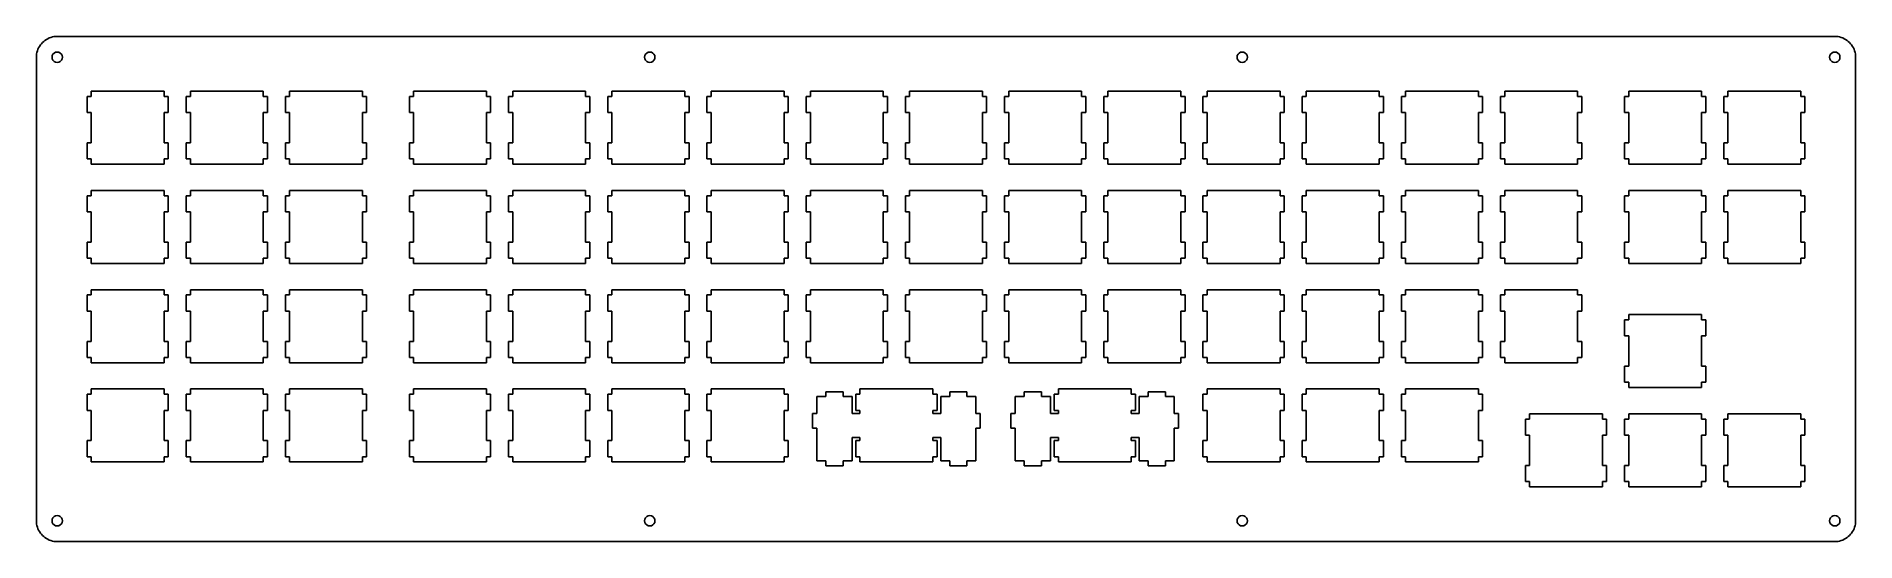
# Model space of a CAD drawing. Extents: x 0 to 349, y 0 to 97.
import ezdxf

# ---------------------------------------------------------------- set-up
doc = ezdxf.new("R2010")
doc.units = 0
doc.layers.get('0').update_dxf_attribs({"linetype": 'CONTINUOUS'})

msp = doc.modelspace()

# ---------------------------------------------------------------- linework, layer by layer
at = {"color": 0}
for p, q in [((0.28939, 94.2979), (0.39825, 94.5928)), ((0.39825, 94.5928), (0.52917, 94.8764)), ((0.52917, 94.8764), (0.68351, 95.1509)), ((0.68351, 95.1509), (0.85714, 95.4126)), ((0.85714, 95.4126), (1.05282, 95.6592)), ((1.05282, 95.6592), (1.26642, 95.8896)), ((1.26642, 95.8896), (1.49655, 96.103)), ((1.49655, 96.103), (1.74322, 96.2988)), ((1.74322, 96.2988), (2.00504, 96.4724)), ((2.00504, 96.4724), (2.27928, 96.6265)), ((2.27928, 96.6265), (2.56315, 96.7574)), ((2.56315, 96.7574), (2.85805, 96.8664)), ((2.85805, 96.8664), (3.16122, 96.9504)), ((3.16122, 96.9504), (3.46852, 97.0125)), ((3.46852, 97.0125), (3.78135, 97.0499)), ((3.78135, 97.0499), (4.09416, 97.0622)), ((4.09416, 97.0622), (345.471, 97.0608)), ((345.471, 97.0608), (345.784, 97.0499)), ((345.784, 97.0499), (346.096, 97.0125)), ((346.096, 97.0125), (346.405, 96.9504)), ((346.405, 96.9504), (346.706, 96.8664)), ((346.706, 96.8664), (347.001, 96.7574)), ((347.001, 96.7574), (347.286, 96.6265)), ((347.286, 96.6265), (347.559, 96.4724)), ((347.559, 96.4724), (347.822, 96.2988)), ((347.822, 96.2988), (348.067, 96.103)), ((348.067, 96.103), (348.299, 95.8896)), ((348.299, 95.8896), (348.511, 95.6592)), ((348.511, 95.6592), (348.707, 95.4126)), ((348.707, 95.4126), (348.881, 95.1509)), ((348.881, 95.1509), (349.035, 94.8764)), ((349.035, 94.8764), (349.166, 94.5928)), ((349.166, 94.5928), (349.275, 94.2979)), ((0.09371, 4.09829), (0.09508, 93.0617)), ((0.09508, 93.0617), (0.10611, 93.3746)), ((0.10611, 93.3746), (0.14332, 93.6872)), ((0.14332, 93.6872), (0.20533, 93.9945)), ((0.20533, 93.9945), (0.28939, 94.2979)), ((3.14331, 93.3718), (3.0937, 93.0617)), ((3.0937, 93.0617), (3.14331, 92.7516)), ((3.28386, 93.6487), (3.14331, 93.3718)), ((3.14331, 92.7516), (3.28386, 92.4747)), ((3.50711, 93.872), (3.28386, 93.6487)), ((3.28386, 92.4747), (3.50711, 92.2514)), ((3.78411, 94.0125), (3.50711, 93.872)), ((3.50711, 92.2514), (3.78411, 92.1096)), ((4.09416, 94.0608), (3.78411, 94.0125)), ((3.78411, 92.1096), (4.09416, 92.0612)), ((4.40422, 94.0125), (4.09416, 94.0608)), ((4.09416, 92.0612), (4.40422, 92.1096)), ((4.68118, 93.872), (4.40422, 94.0125)), ((4.40422, 92.1096), (4.68118, 92.2514)), ((4.90442, 93.6487), (4.68118, 93.872)), ((4.68118, 92.2514), (4.90442, 92.4747)), ((5.04638, 93.3718), (4.90442, 93.6487)), ((4.90442, 92.4747), (5.04638, 92.7516)), ((5.0946, 93.0617), (5.04638, 93.3718)), ((5.04638, 92.7516), (5.0946, 93.0617)), ((116.935, 93.3718), (116.887, 93.0617)), ((116.887, 93.0617), (116.935, 92.7516)), ((117.077, 93.6487), (116.935, 93.3718)), ((116.935, 92.7516), (117.077, 92.4747)), ((117.299, 93.872), (117.077, 93.6487)), ((117.077, 92.4747), (117.299, 92.2514)), ((117.577, 94.0125), (117.299, 93.872)), ((117.299, 92.2514), (117.577, 92.1096)), ((117.887, 94.0608), (117.577, 94.0125)), ((117.577, 92.1096), (117.887, 92.0612)), ((118.196, 94.0125), (117.887, 94.0608)), ((117.887, 92.0612), (118.196, 92.1096)), ((118.474, 93.872), (118.196, 94.0125)), ((118.196, 92.1096), (118.474, 92.2514)), ((118.696, 93.6487), (118.474, 93.872)), ((118.474, 92.2514), (118.696, 92.4747)), ((118.838, 93.3718), (118.696, 93.6487)), ((118.696, 92.4747), (118.838, 92.7516)), ((118.886, 93.0617), (118.838, 93.3718)), ((118.838, 92.7516), (118.886, 93.0617)), ((230.726, 93.3718), (230.678, 93.0617)), ((230.678, 93.0617), (230.726, 92.7516)), ((230.868, 93.6487), (230.726, 93.3718)), ((230.726, 92.7516), (230.868, 92.4747)), ((231.09, 93.872), (230.868, 93.6487)), ((230.868, 92.4747), (231.09, 92.2514)), ((231.369, 94.0125), (231.09, 93.872)), ((231.09, 92.2514), (231.369, 92.1096)), ((231.679, 94.0608), (231.369, 94.0125)), ((231.369, 92.1096), (231.679, 92.0612)), ((231.987, 94.0125), (231.679, 94.0608)), ((231.679, 92.0612), (231.987, 92.1096)), ((232.266, 93.872), (231.987, 94.0125)), ((231.987, 92.1096), (232.266, 92.2514)), ((232.488, 93.6487), (232.266, 93.872)), ((232.266, 92.2514), (232.488, 92.4747)), ((232.629, 93.3718), (232.488, 93.6487)), ((232.488, 92.4747), (232.629, 92.7516)), ((232.679, 93.0617), (232.629, 93.3718)), ((232.629, 92.7516), (232.679, 93.0617)), ((344.519, 93.3718), (344.471, 93.0617)), ((344.471, 93.0617), (344.519, 92.7516)), ((344.661, 93.6487), (344.519, 93.3718)), ((344.519, 92.7516), (344.661, 92.4747)), ((344.883, 93.872), (344.661, 93.6487)), ((344.661, 92.4747), (344.883, 92.2514)), ((345.161, 94.0125), (344.883, 93.872)), ((344.883, 92.2514), (345.161, 92.1096)), ((345.471, 94.0608), (345.161, 94.0125)), ((345.161, 92.1096), (345.471, 92.0612)), ((345.78, 94.0125), (345.471, 94.0608)), ((345.471, 92.0612), (345.78, 92.1096)), ((346.057, 93.872), (345.78, 94.0125)), ((345.78, 92.1096), (346.057, 92.2514)), ((346.28, 93.6487), (346.057, 93.872)), ((346.057, 92.2514), (346.28, 92.4747)), ((346.422, 93.3718), (346.28, 93.6487)), ((346.28, 92.4747), (346.422, 92.7516)), ((346.47, 93.0617), (346.422, 93.3718)), ((346.422, 92.7516), (346.47, 93.0617)), ((349.275, 94.2979), (349.36, 93.9945)), ((349.36, 93.9945), (349.421, 93.6872)), ((349.421, 93.6872), (349.458, 93.3746)), ((349.458, 93.3746), (349.47, 93.0617)), ((349.47, 93.0617), (349.47, 4.09829)), ((10.6192, 85.5363), (9.81851, 85.5363)), ((9.81851, 85.5363), (9.81851, 82.4357)), ((10.6192, 86.5367), (10.6192, 85.5363)), ((24.62, 86.5367), (10.6192, 86.5367)), ((24.62, 85.5363), (24.62, 86.5367)), ((25.4193, 85.5363), (24.62, 85.5363)), ((25.4193, 82.4357), (25.4193, 85.5363)), ((29.6692, 85.5363), (28.8699, 85.5363)), ((28.8699, 85.5363), (28.8699, 82.4357)), ((29.6692, 86.5367), (29.6692, 85.5363)), ((43.67, 86.5367), (29.6692, 86.5367)), ((43.67, 85.5363), (43.67, 86.5367)), ((44.4694, 85.5363), (43.67, 85.5363)), ((44.4694, 82.4357), (44.4694, 85.5363)), ((48.7193, 85.5363), (47.9199, 85.5363)), ((47.9199, 85.5363), (47.9199, 82.4357)), ((48.7193, 86.5367), (48.7193, 85.5363)), ((62.72, 86.5367), (48.7193, 86.5367)), ((62.72, 85.5363), (62.72, 86.5367)), ((63.5194, 85.5363), (62.72, 85.5363)), ((63.5194, 82.4357), (63.5194, 85.5363)), ((72.5318, 85.5363), (71.7324, 85.5363)), ((71.7324, 85.5363), (71.7324, 82.4357)), ((72.5318, 86.5367), (72.5318, 85.5363)), ((86.5311, 86.5367), (72.5318, 86.5367)), ((86.5311, 85.5363), (86.5311, 86.5367)), ((87.3319, 85.5363), (86.5311, 85.5363)), ((87.3319, 82.4357), (87.3319, 85.5363)), ((91.5818, 85.5363), (90.7824, 85.5363)), ((90.7824, 85.5363), (90.7824, 82.4357)), ((91.5818, 86.5367), (91.5818, 85.5363)), ((105.581, 86.5367), (91.5818, 86.5367)), ((105.581, 85.5363), (105.581, 86.5367)), ((106.382, 85.5363), (105.581, 85.5363)), ((106.382, 82.4357), (106.382, 85.5363)), ((110.632, 85.5363), (109.832, 85.5363)), ((109.832, 85.5363), (109.832, 82.4357)), ((110.632, 86.5367), (110.632, 85.5363)), ((124.631, 86.5367), (110.632, 86.5367)), ((124.631, 85.5363), (124.631, 86.5367)), ((125.43, 85.5363), (124.631, 85.5363)), ((125.43, 82.4357), (125.43, 85.5363)), ((129.682, 85.5363), (128.882, 85.5363)), ((128.882, 85.5363), (128.882, 82.4357)), ((129.682, 86.5367), (129.682, 85.5363)), ((143.681, 86.5367), (129.682, 86.5367)), ((143.681, 85.5363), (143.681, 86.5367)), ((144.482, 85.5363), (143.681, 85.5363)), ((144.482, 82.4357), (144.482, 85.5363)), ((148.732, 85.5363), (147.932, 85.5363)), ((147.932, 85.5363), (147.932, 82.4357)), ((148.732, 86.5367), (148.732, 85.5363)), ((162.731, 86.5367), (148.732, 86.5367)), ((162.731, 85.5363), (162.731, 86.5367)), ((163.532, 85.5363), (162.731, 85.5363)), ((163.532, 82.4357), (163.532, 85.5363)), ((167.782, 85.5363), (166.982, 85.5363)), ((166.982, 85.5363), (166.982, 82.4357)), ((167.782, 86.5367), (167.782, 85.5363)), ((181.781, 86.5367), (167.782, 86.5367)), ((181.781, 85.5363), (181.781, 86.5367)), ((182.582, 85.5363), (181.781, 85.5363)), ((182.582, 82.4357), (182.582, 85.5363)), ((186.832, 85.5363), (186.032, 85.5363)), ((186.032, 85.5363), (186.032, 82.4357)), ((186.832, 86.5367), (186.832, 85.5363)), ((200.831, 86.5367), (186.832, 86.5367)), ((200.831, 85.5363), (200.831, 86.5367)), ((201.632, 85.5363), (200.831, 85.5363)), ((201.632, 82.4357), (201.632, 85.5363)), ((205.882, 85.5363), (205.082, 85.5363)), ((205.082, 85.5363), (205.082, 82.4357)), ((205.882, 86.5367), (205.882, 85.5363)), ((219.881, 86.5367), (205.882, 86.5367)), ((219.881, 85.5363), (219.881, 86.5367)), ((220.682, 85.5363), (219.881, 85.5363)), ((220.682, 82.4357), (220.682, 85.5363)), ((224.932, 85.5363), (224.132, 85.5363)), ((224.132, 85.5363), (224.132, 82.4357)), ((224.932, 86.5367), (224.932, 85.5363)), ((238.931, 86.5367), (224.932, 86.5367)), ((238.931, 85.5363), (238.931, 86.5367)), ((239.732, 85.5363), (238.931, 85.5363)), ((239.732, 82.4357), (239.732, 85.5363)), ((243.982, 85.5363), (243.182, 85.5363)), ((243.182, 85.5363), (243.182, 82.4357)), ((243.982, 86.5367), (243.982, 85.5363)), ((257.981, 86.5367), (243.982, 86.5367)), ((257.981, 85.5363), (257.981, 86.5367)), ((258.782, 85.5363), (257.981, 85.5363)), ((258.782, 82.4357), (258.782, 85.5363)), ((263.032, 85.5363), (262.232, 85.5363)), ((262.232, 85.5363), (262.232, 82.4357)), ((263.032, 86.5367), (263.032, 85.5363)), ((277.031, 86.5367), (263.032, 86.5367)), ((277.031, 85.5363), (277.031, 86.5367)), ((277.832, 85.5363), (277.031, 85.5363)), ((277.832, 82.4357), (277.832, 85.5363)), ((282.082, 85.5363), (281.282, 85.5363)), ((281.282, 85.5363), (281.282, 82.4357)), ((282.082, 86.5367), (282.082, 85.5363)), ((296.081, 86.5367), (282.082, 86.5367)), ((296.081, 85.5363), (296.081, 86.5367)), ((296.882, 85.5363), (296.081, 85.5363)), ((296.882, 82.4357), (296.882, 85.5363)), ((305.894, 85.5363), (305.095, 85.5363)), ((305.095, 85.5363), (305.095, 82.4357)), ((305.894, 86.5367), (305.894, 85.5363)), ((319.895, 86.5367), (305.894, 86.5367)), ((319.895, 85.5363), (319.895, 86.5367)), ((320.694, 85.5363), (319.895, 85.5363)), ((320.694, 82.4357), (320.694, 85.5363)), ((324.944, 85.5363), (324.145, 85.5363)), ((324.145, 85.5363), (324.145, 82.4357)), ((324.944, 86.5367), (324.944, 85.5363)), ((338.945, 86.5367), (324.944, 86.5367)), ((338.945, 85.5363), (338.945, 86.5367)), ((339.744, 85.5363), (338.945, 85.5363)), ((339.744, 82.4357), (339.744, 85.5363)), ((9.81851, 82.4357), (10.6192, 82.4357)), ((10.6192, 82.4357), (10.6192, 76.6367)), ((24.62, 76.6367), (24.62, 82.4357)), ((24.62, 82.4357), (25.4193, 82.4357)), ((28.8699, 82.4357), (29.6692, 82.4357)), ((29.6692, 82.4357), (29.6692, 76.6367)), ((43.67, 76.6367), (43.67, 82.4357)), ((43.67, 82.4357), (44.4694, 82.4357)), ((47.9199, 82.4357), (48.7193, 82.4357)), ((48.7193, 82.4357), (48.7193, 76.6367)), ((62.72, 76.6367), (62.72, 82.4357)), ((62.72, 82.4357), (63.5194, 82.4357)), ((71.7324, 82.4357), (72.5318, 82.4357)), ((72.5318, 82.4357), (72.5318, 76.6367)), ((86.5311, 76.6367), (86.5311, 82.4357)), ((86.5311, 82.4357), (87.3319, 82.4357)), ((90.7824, 82.4357), (91.5818, 82.4357)), ((91.5818, 82.4357), (91.5818, 76.6367)), ((105.581, 76.6367), (105.581, 82.4357)), ((105.581, 82.4357), (106.382, 82.4357)), ((109.832, 82.4357), (110.632, 82.4357)), ((110.632, 82.4357), (110.632, 76.6367)), ((124.631, 76.6367), (124.631, 82.4357)), ((124.631, 82.4357), (125.43, 82.4357)), ((128.882, 82.4357), (129.682, 82.4357)), ((129.682, 82.4357), (129.682, 76.6367)), ((143.681, 76.6367), (143.681, 82.4357)), ((143.681, 82.4357), (144.482, 82.4357)), ((147.932, 82.4357), (148.732, 82.4357)), ((148.732, 82.4357), (148.732, 76.6367)), ((162.731, 76.6367), (162.731, 82.4357)), ((162.731, 82.4357), (163.532, 82.4357)), ((166.982, 82.4357), (167.782, 82.4357)), ((167.782, 82.4357), (167.782, 76.6367)), ((181.781, 76.6367), (181.781, 82.4357)), ((181.781, 82.4357), (182.582, 82.4357)), ((186.032, 82.4357), (186.832, 82.4357)), ((186.832, 82.4357), (186.832, 76.6367)), ((200.831, 76.6367), (200.831, 82.4357)), ((200.831, 82.4357), (201.632, 82.4357)), ((205.082, 82.4357), (205.882, 82.4357)), ((205.882, 82.4357), (205.882, 76.6367)), ((219.881, 76.6367), (219.881, 82.4357)), ((219.881, 82.4357), (220.682, 82.4357)), ((224.132, 82.4357), (224.932, 82.4357)), ((224.932, 82.4357), (224.932, 76.6367)), ((238.931, 76.6367), (238.931, 82.4357)), ((238.931, 82.4357), (239.732, 82.4357)), ((243.182, 82.4357), (243.982, 82.4357)), ((243.982, 82.4357), (243.982, 76.6367)), ((257.981, 76.6367), (257.981, 82.4357)), ((257.981, 82.4357), (258.782, 82.4357)), ((262.232, 82.4357), (263.032, 82.4357)), ((263.032, 82.4357), (263.032, 76.6367)), ((277.031, 76.6367), (277.031, 82.4357)), ((277.031, 82.4357), (277.832, 82.4357)), ((281.282, 82.4357), (282.082, 82.4357)), ((282.082, 82.4357), (282.082, 76.6367)), ((296.081, 76.6367), (296.081, 82.4357)), ((296.081, 82.4357), (296.882, 82.4357)), ((305.095, 82.4357), (305.894, 82.4357)), ((305.894, 82.4357), (305.894, 76.6367)), ((319.895, 76.6367), (319.895, 82.4357)), ((319.895, 82.4357), (320.694, 82.4357)), ((324.145, 82.4357), (324.944, 82.4357)), ((324.944, 82.4357), (324.944, 76.6367)), ((338.945, 76.6367), (338.945, 82.4357)), ((338.945, 82.4357), (339.744, 82.4357)), ((10.6192, 76.6367), (9.81851, 76.6367)), ((9.81851, 76.6367), (9.81851, 73.5362)), ((9.81851, 73.5362), (10.6192, 73.5362)), ((10.6192, 73.5362), (10.6192, 72.5357)), ((25.4193, 76.6367), (24.62, 76.6367)), ((24.62, 72.5357), (24.62, 73.5362)), ((24.62, 73.5362), (25.4193, 73.5362)), ((25.4193, 73.5362), (25.4193, 76.6367)), ((29.6692, 76.6367), (28.8699, 76.6367)), ((28.8699, 76.6367), (28.8699, 73.5362)), ((28.8699, 73.5362), (29.6692, 73.5362)), ((29.6692, 73.5362), (29.6692, 72.5357)), ((44.4694, 76.6367), (43.67, 76.6367)), ((43.67, 72.5357), (43.67, 73.5362)), ((43.67, 73.5362), (44.4694, 73.5362)), ((44.4694, 73.5362), (44.4694, 76.6367)), ((48.7193, 76.6367), (47.9199, 76.6367)), ((47.9199, 76.6367), (47.9199, 73.5362)), ((47.9199, 73.5362), (48.7193, 73.5362)), ((48.7193, 73.5362), (48.7193, 72.5357)), ((63.5194, 76.6367), (62.72, 76.6367)), ((62.72, 72.5357), (62.72, 73.5362)), ((62.72, 73.5362), (63.5194, 73.5362)), ((63.5194, 73.5362), (63.5194, 76.6367)), ((72.5318, 76.6367), (71.7324, 76.6367)), ((71.7324, 76.6367), (71.7324, 73.5362)), ((71.7324, 73.5362), (72.5318, 73.5362)), ((72.5318, 73.5362), (72.5318, 72.5357)), ((87.3319, 76.6367), (86.5311, 76.6367)), ((86.5311, 72.5357), (86.5311, 73.5362)), ((86.5311, 73.5362), (87.3319, 73.5362)), ((87.3319, 73.5362), (87.3319, 76.6367)), ((91.5818, 76.6367), (90.7824, 76.6367)), ((90.7824, 76.6367), (90.7824, 73.5362)), ((90.7824, 73.5362), (91.5818, 73.5362)), ((91.5818, 73.5362), (91.5818, 72.5357)), ((106.382, 76.6367), (105.581, 76.6367)), ((105.581, 72.5357), (105.581, 73.5362)), ((105.581, 73.5362), (106.382, 73.5362)), ((106.382, 73.5362), (106.382, 76.6367)), ((110.632, 76.6367), (109.832, 76.6367)), ((109.832, 76.6367), (109.832, 73.5362)), ((109.832, 73.5362), (110.632, 73.5362)), ((110.632, 73.5362), (110.632, 72.5357)), ((125.43, 76.6367), (124.631, 76.6367)), ((124.631, 72.5357), (124.631, 73.5362)), ((124.631, 73.5362), (125.43, 73.5362)), ((125.43, 73.5362), (125.43, 76.6367)), ((129.682, 76.6367), (128.882, 76.6367)), ((128.882, 76.6367), (128.882, 73.5362)), ((128.882, 73.5362), (129.682, 73.5362)), ((129.682, 73.5362), (129.682, 72.5357)), ((144.482, 76.6367), (143.681, 76.6367)), ((143.681, 72.5357), (143.681, 73.5362)), ((143.681, 73.5362), (144.482, 73.5362)), ((144.482, 73.5362), (144.482, 76.6367)), ((148.732, 76.6367), (147.932, 76.6367)), ((147.932, 76.6367), (147.932, 73.5362)), ((147.932, 73.5362), (148.732, 73.5362)), ((148.732, 73.5362), (148.732, 72.5357)), ((163.532, 76.6367), (162.731, 76.6367)), ((162.731, 72.5357), (162.731, 73.5362)), ((162.731, 73.5362), (163.532, 73.5362)), ((163.532, 73.5362), (163.532, 76.6367)), ((167.782, 76.6367), (166.982, 76.6367)), ((166.982, 76.6367), (166.982, 73.5362)), ((166.982, 73.5362), (167.782, 73.5362)), ((167.782, 73.5362), (167.782, 72.5357)), ((182.582, 76.6367), (181.781, 76.6367)), ((181.781, 72.5357), (181.781, 73.5362)), ((181.781, 73.5362), (182.582, 73.5362)), ((182.582, 73.5362), (182.582, 76.6367)), ((186.832, 76.6367), (186.032, 76.6367)), ((186.032, 76.6367), (186.032, 73.5362)), ((186.032, 73.5362), (186.832, 73.5362)), ((186.832, 73.5362), (186.832, 72.5357)), ((201.632, 76.6367), (200.831, 76.6367)), ((200.831, 72.5357), (200.831, 73.5362)), ((200.831, 73.5362), (201.632, 73.5362)), ((201.632, 73.5362), (201.632, 76.6367)), ((205.882, 76.6367), (205.082, 76.6367)), ((205.082, 76.6367), (205.082, 73.5362)), ((205.082, 73.5362), (205.882, 73.5362)), ((205.882, 73.5362), (205.882, 72.5357)), ((220.682, 76.6367), (219.881, 76.6367)), ((219.881, 72.5357), (219.881, 73.5362)), ((219.881, 73.5362), (220.682, 73.5362)), ((220.682, 73.5362), (220.682, 76.6367)), ((224.932, 76.6367), (224.132, 76.6367)), ((224.132, 76.6367), (224.132, 73.5362)), ((224.132, 73.5362), (224.932, 73.5362)), ((224.932, 73.5362), (224.932, 72.5357)), ((239.732, 76.6367), (238.931, 76.6367)), ((238.931, 72.5357), (238.931, 73.5362)), ((238.931, 73.5362), (239.732, 73.5362)), ((239.732, 73.5362), (239.732, 76.6367)), ((243.982, 76.6367), (243.182, 76.6367)), ((243.182, 76.6367), (243.182, 73.5362)), ((243.182, 73.5362), (243.982, 73.5362)), ((243.982, 73.5362), (243.982, 72.5357)), ((258.782, 76.6367), (257.981, 76.6367)), ((257.981, 72.5357), (257.981, 73.5362)), ((257.981, 73.5362), (258.782, 73.5362)), ((258.782, 73.5362), (258.782, 76.6367)), ((263.032, 76.6367), (262.232, 76.6367)), ((262.232, 76.6367), (262.232, 73.5362)), ((262.232, 73.5362), (263.032, 73.5362)), ((263.032, 73.5362), (263.032, 72.5357)), ((277.832, 76.6367), (277.031, 76.6367)), ((277.031, 72.5357), (277.031, 73.5362)), ((277.031, 73.5362), (277.832, 73.5362)), ((277.832, 73.5362), (277.832, 76.6367)), ((282.082, 76.6367), (281.282, 76.6367)), ((281.282, 76.6367), (281.282, 73.5362)), ((281.282, 73.5362), (282.082, 73.5362)), ((282.082, 73.5362), (282.082, 72.5357)), ((296.882, 76.6367), (296.081, 76.6367)), ((296.081, 72.5357), (296.081, 73.5362)), ((296.081, 73.5362), (296.882, 73.5362)), ((296.882, 73.5362), (296.882, 76.6367)), ((305.894, 76.6367), (305.095, 76.6367)), ((305.095, 76.6367), (305.095, 73.5362)), ((305.095, 73.5362), (305.894, 73.5362)), ((305.894, 73.5362), (305.894, 72.5357)), ((320.694, 76.6367), (319.895, 76.6367)), ((319.895, 72.5357), (319.895, 73.5362)), ((319.895, 73.5362), (320.694, 73.5362)), ((320.694, 73.5362), (320.694, 76.6367)), ((324.944, 76.6367), (324.145, 76.6367)), ((324.145, 76.6367), (324.145, 73.5362)), ((324.145, 73.5362), (324.944, 73.5362)), ((324.944, 73.5362), (324.944, 72.5357)), ((339.744, 76.6367), (338.945, 76.6367)), ((338.945, 72.5357), (338.945, 73.5362)), ((338.945, 73.5362), (339.744, 73.5362)), ((339.744, 73.5362), (339.744, 76.6367)), ((10.6192, 72.5357), (24.62, 72.5357)), ((29.6692, 72.5357), (43.67, 72.5357)), ((48.7193, 72.5357), (62.72, 72.5357)), ((72.5318, 72.5357), (86.5311, 72.5357)), ((91.5818, 72.5357), (105.581, 72.5357)), ((110.632, 72.5357), (124.631, 72.5357)), ((129.682, 72.5357), (143.681, 72.5357)), ((148.732, 72.5357), (162.731, 72.5357)), ((167.782, 72.5357), (181.781, 72.5357)), ((186.832, 72.5357), (200.831, 72.5357)), ((205.882, 72.5357), (219.881, 72.5357)), ((224.932, 72.5357), (238.931, 72.5357)), ((243.982, 72.5357), (257.981, 72.5357)), ((263.032, 72.5357), (277.031, 72.5357)), ((282.082, 72.5357), (296.081, 72.5357)), ((305.894, 72.5357), (319.895, 72.5357)), ((324.944, 72.5357), (338.945, 72.5357)), ((10.6192, 66.4863), (9.81851, 66.4863)), ((9.81851, 66.4863), (9.81851, 63.3857)), ((10.6192, 67.4867), (10.6192, 66.4863)), ((24.62, 67.4867), (10.6192, 67.4867)), ((24.62, 66.4863), (24.62, 67.4867)), ((25.4193, 66.4863), (24.62, 66.4863)), ((25.4193, 63.3857), (25.4193, 66.4863)), ((29.6692, 66.4863), (28.8699, 66.4863)), ((28.8699, 66.4863), (28.8699, 63.3857)), ((29.6692, 67.4867), (29.6692, 66.4863)), ((43.67, 67.4867), (29.6692, 67.4867)), ((43.67, 66.4863), (43.67, 67.4867)), ((44.4694, 66.4863), (43.67, 66.4863)), ((44.4694, 63.3857), (44.4694, 66.4863)), ((48.7193, 66.4863), (47.9199, 66.4863)), ((47.9199, 66.4863), (47.9199, 63.3857)), ((48.7193, 67.4867), (48.7193, 66.4863)), ((62.72, 67.4867), (48.7193, 67.4867)), ((62.72, 66.4863), (62.72, 67.4867)), ((63.5194, 66.4863), (62.72, 66.4863)), ((63.5194, 63.3857), (63.5194, 66.4863)), ((72.5318, 66.4863), (71.7324, 66.4863)), ((71.7324, 66.4863), (71.7324, 63.3857)), ((72.5318, 67.4867), (72.5318, 66.4863)), ((86.5311, 67.4867), (72.5318, 67.4867)), ((86.5311, 66.4863), (86.5311, 67.4867)), ((87.3319, 66.4863), (86.5311, 66.4863)), ((87.3319, 63.3857), (87.3319, 66.4863)), ((91.5818, 66.4863), (90.7824, 66.4863)), ((90.7824, 66.4863), (90.7824, 63.3857)), ((91.5818, 67.4867), (91.5818, 66.4863)), ((105.581, 67.4867), (91.5818, 67.4867)), ((105.581, 66.4863), (105.581, 67.4867)), ((106.382, 66.4863), (105.581, 66.4863)), ((106.382, 63.3857), (106.382, 66.4863)), ((110.632, 66.4863), (109.832, 66.4863)), ((109.832, 66.4863), (109.832, 63.3857)), ((110.632, 67.4867), (110.632, 66.4863)), ((124.631, 67.4867), (110.632, 67.4867)), ((124.631, 66.4863), (124.631, 67.4867)), ((125.43, 66.4863), (124.631, 66.4863)), ((125.43, 63.3857), (125.43, 66.4863)), ((129.682, 66.4863), (128.882, 66.4863)), ((128.882, 66.4863), (128.882, 63.3857)), ((129.682, 67.4867), (129.682, 66.4863)), ((143.681, 67.4867), (129.682, 67.4867)), ((143.681, 66.4863), (143.681, 67.4867)), ((144.482, 66.4863), (143.681, 66.4863)), ((144.482, 63.3857), (144.482, 66.4863)), ((148.732, 66.4863), (147.932, 66.4863)), ((147.932, 66.4863), (147.932, 63.3857)), ((148.732, 67.4867), (148.732, 66.4863)), ((162.731, 67.4867), (148.732, 67.4867)), ((162.731, 66.4863), (162.731, 67.4867)), ((163.532, 66.4863), (162.731, 66.4863)), ((163.532, 63.3857), (163.532, 66.4863)), ((167.782, 66.4863), (166.982, 66.4863)), ((166.982, 66.4863), (166.982, 63.3857)), ((167.782, 67.4867), (167.782, 66.4863)), ((181.781, 67.4867), (167.782, 67.4867)), ((181.781, 66.4863), (181.781, 67.4867)), ((182.582, 66.4863), (181.781, 66.4863)), ((182.582, 63.3857), (182.582, 66.4863)), ((186.832, 66.4863), (186.032, 66.4863)), ((186.032, 66.4863), (186.032, 63.3857)), ((186.832, 67.4867), (186.832, 66.4863)), ((200.831, 67.4867), (186.832, 67.4867)), ((200.831, 66.4863), (200.831, 67.4867)), ((201.632, 66.4863), (200.831, 66.4863)), ((201.632, 63.3857), (201.632, 66.4863)), ((205.882, 66.4863), (205.082, 66.4863)), ((205.082, 66.4863), (205.082, 63.3857)), ((205.882, 67.4867), (205.882, 66.4863)), ((219.881, 67.4867), (205.882, 67.4867)), ((219.881, 66.4863), (219.881, 67.4867)), ((220.682, 66.4863), (219.881, 66.4863)), ((220.682, 63.3857), (220.682, 66.4863)), ((224.932, 66.4863), (224.132, 66.4863)), ((224.132, 66.4863), (224.132, 63.3857)), ((224.932, 67.4867), (224.932, 66.4863)), ((238.931, 67.4867), (224.932, 67.4867)), ((238.931, 66.4863), (238.931, 67.4867)), ((239.732, 66.4863), (238.931, 66.4863)), ((239.732, 63.3857), (239.732, 66.4863)), ((243.982, 66.4863), (243.182, 66.4863)), ((243.182, 66.4863), (243.182, 63.3857)), ((243.982, 67.4867), (243.982, 66.4863)), ((257.981, 67.4867), (243.982, 67.4867)), ((257.981, 66.4863), (257.981, 67.4867)), ((258.782, 66.4863), (257.981, 66.4863)), ((258.782, 63.3857), (258.782, 66.4863)), ((263.032, 66.4863), (262.232, 66.4863)), ((262.232, 66.4863), (262.232, 63.3857)), ((263.032, 67.4867), (263.032, 66.4863)), ((277.031, 67.4867), (263.032, 67.4867)), ((277.031, 66.4863), (277.031, 67.4867)), ((277.832, 66.4863), (277.031, 66.4863)), ((277.832, 63.3857), (277.832, 66.4863)), ((282.082, 66.4863), (281.282, 66.4863)), ((281.282, 66.4863), (281.282, 63.3857)), ((282.082, 67.4867), (282.082, 66.4863)), ((296.081, 67.4867), (282.082, 67.4867)), ((296.081, 66.4863), (296.081, 67.4867)), ((296.882, 66.4863), (296.081, 66.4863)), ((296.882, 63.3857), (296.882, 66.4863)), ((305.894, 66.4863), (305.095, 66.4863)), ((305.095, 66.4863), (305.095, 63.3857)), ((305.894, 67.4867), (305.894, 66.4863)), ((319.895, 67.4867), (305.894, 67.4867)), ((319.895, 66.4863), (319.895, 67.4867)), ((320.694, 66.4863), (319.895, 66.4863)), ((320.694, 63.3857), (320.694, 66.4863)), ((324.944, 66.4863), (324.145, 66.4863)), ((324.145, 66.4863), (324.145, 63.3857)), ((324.944, 67.4867), (324.944, 66.4863)), ((338.945, 67.4867), (324.944, 67.4867)), ((338.945, 66.4863), (338.945, 67.4867)), ((339.744, 66.4863), (338.945, 66.4863)), ((339.744, 63.3857), (339.744, 66.4863)), ((9.81851, 63.3857), (10.6192, 63.3857)), ((10.6192, 63.3857), (10.6192, 57.5853)), ((24.62, 57.5853), (24.62, 63.3857)), ((24.62, 63.3857), (25.4193, 63.3857)), ((28.8699, 63.3857), (29.6692, 63.3857)), ((29.6692, 63.3857), (29.6692, 57.5853)), ((43.67, 57.5853), (43.67, 63.3857)), ((43.67, 63.3857), (44.4694, 63.3857)), ((47.9199, 63.3857), (48.7193, 63.3857)), ((48.7193, 63.3857), (48.7193, 57.5853)), ((62.72, 57.5853), (62.72, 63.3857)), ((62.72, 63.3857), (63.5194, 63.3857)), ((71.7324, 63.3857), (72.5318, 63.3857)), ((72.5318, 63.3857), (72.5318, 57.5853)), ((86.5311, 57.5853), (86.5311, 63.3857)), ((86.5311, 63.3857), (87.3319, 63.3857)), ((90.7824, 63.3857), (91.5818, 63.3857)), ((91.5818, 63.3857), (91.5818, 57.5853)), ((105.581, 57.5853), (105.581, 63.3857)), ((105.581, 63.3857), (106.382, 63.3857)), ((109.832, 63.3857), (110.632, 63.3857)), ((110.632, 63.3857), (110.632, 57.5853)), ((124.631, 57.5853), (124.631, 63.3857)), ((124.631, 63.3857), (125.43, 63.3857)), ((128.882, 63.3857), (129.682, 63.3857)), ((129.682, 63.3857), (129.682, 57.5853)), ((143.681, 57.5853), (143.681, 63.3857)), ((143.681, 63.3857), (144.482, 63.3857)), ((147.932, 63.3857), (148.732, 63.3857)), ((148.732, 63.3857), (148.732, 57.5853)), ((162.731, 57.5853), (162.731, 63.3857)), ((162.731, 63.3857), (163.532, 63.3857)), ((166.982, 63.3857), (167.782, 63.3857)), ((167.782, 63.3857), (167.782, 57.5853)), ((181.781, 57.5853), (181.781, 63.3857)), ((181.781, 63.3857), (182.582, 63.3857)), ((186.032, 63.3857), (186.832, 63.3857)), ((186.832, 63.3857), (186.832, 57.5853)), ((200.831, 57.5853), (200.831, 63.3857)), ((200.831, 63.3857), (201.632, 63.3857)), ((205.082, 63.3857), (205.882, 63.3857)), ((205.882, 63.3857), (205.882, 57.5853)), ((219.881, 57.5853), (219.881, 63.3857)), ((219.881, 63.3857), (220.682, 63.3857)), ((224.132, 63.3857), (224.932, 63.3857)), ((224.932, 63.3857), (224.932, 57.5853)), ((238.931, 57.5853), (238.931, 63.3857)), ((238.931, 63.3857), (239.732, 63.3857)), ((243.182, 63.3857), (243.982, 63.3857)), ((243.982, 63.3857), (243.982, 57.5853)), ((257.981, 57.5853), (257.981, 63.3857)), ((257.981, 63.3857), (258.782, 63.3857)), ((262.232, 63.3857), (263.032, 63.3857)), ((263.032, 63.3857), (263.032, 57.5853)), ((277.031, 57.5853), (277.031, 63.3857)), ((277.031, 63.3857), (277.832, 63.3857)), ((281.282, 63.3857), (282.082, 63.3857)), ((282.082, 63.3857), (282.082, 57.5853)), ((296.081, 57.5853), (296.081, 63.3857)), ((296.081, 63.3857), (296.882, 63.3857)), ((305.095, 63.3857), (305.894, 63.3857)), ((305.894, 63.3857), (305.894, 57.5853)), ((319.895, 57.5853), (319.895, 63.3857)), ((319.895, 63.3857), (320.694, 63.3857)), ((324.145, 63.3857), (324.944, 63.3857)), ((324.944, 63.3857), (324.944, 57.5853)), ((338.945, 57.5853), (338.945, 63.3857)), ((338.945, 63.3857), (339.744, 63.3857)), ((10.6192, 57.5853), (9.81851, 57.5853)), ((9.81851, 57.5853), (9.81851, 54.4862)), ((25.4193, 57.5853), (24.62, 57.5853)), ((25.4193, 54.4862), (25.4193, 57.5853)), ((29.6692, 57.5853), (28.8699, 57.5853)), ((28.8699, 57.5853), (28.8699, 54.4862)), ((44.4694, 57.5853), (43.67, 57.5853)), ((44.4694, 54.4862), (44.4694, 57.5853)), ((48.7193, 57.5853), (47.9199, 57.5853)), ((47.9199, 57.5853), (47.9199, 54.4862)), ((63.5194, 57.5853), (62.72, 57.5853)), ((63.5194, 54.4862), (63.5194, 57.5853)), ((72.5318, 57.5853), (71.7324, 57.5853)), ((71.7324, 57.5853), (71.7324, 54.4862)), ((87.3319, 57.5853), (86.5311, 57.5853)), ((87.3319, 54.4862), (87.3319, 57.5853)), ((91.5818, 57.5853), (90.7824, 57.5853)), ((90.7824, 57.5853), (90.7824, 54.4862)), ((106.382, 57.5853), (105.581, 57.5853)), ((106.382, 54.4862), (106.382, 57.5853)), ((110.632, 57.5853), (109.832, 57.5853)), ((109.832, 57.5853), (109.832, 54.4862)), ((125.43, 57.5853), (124.631, 57.5853)), ((125.43, 54.4862), (125.43, 57.5853)), ((129.682, 57.5853), (128.882, 57.5853)), ((128.882, 57.5853), (128.882, 54.4862)), ((144.482, 57.5853), (143.681, 57.5853)), ((144.482, 54.4862), (144.482, 57.5853)), ((148.732, 57.5853), (147.932, 57.5853)), ((147.932, 57.5853), (147.932, 54.4862)), ((163.532, 57.5853), (162.731, 57.5853)), ((163.532, 54.4862), (163.532, 57.5853)), ((167.782, 57.5853), (166.982, 57.5853)), ((166.982, 57.5853), (166.982, 54.4862)), ((182.582, 57.5853), (181.781, 57.5853)), ((182.582, 54.4862), (182.582, 57.5853)), ((186.832, 57.5853), (186.032, 57.5853)), ((186.032, 57.5853), (186.032, 54.4862)), ((201.632, 57.5853), (200.831, 57.5853)), ((201.632, 54.4862), (201.632, 57.5853)), ((205.882, 57.5853), (205.082, 57.5853)), ((205.082, 57.5853), (205.082, 54.4862)), ((220.682, 57.5853), (219.881, 57.5853)), ((220.682, 54.4862), (220.682, 57.5853)), ((224.932, 57.5853), (224.132, 57.5853)), ((224.132, 57.5853), (224.132, 54.4862)), ((239.732, 57.5853), (238.931, 57.5853)), ((239.732, 54.4862), (239.732, 57.5853)), ((243.982, 57.5853), (243.182, 57.5853)), ((243.182, 57.5853), (243.182, 54.4862)), ((258.782, 57.5853), (257.981, 57.5853)), ((258.782, 54.4862), (258.782, 57.5853)), ((263.032, 57.5853), (262.232, 57.5853)), ((262.232, 57.5853), (262.232, 54.4862)), ((277.832, 57.5853), (277.031, 57.5853)), ((277.832, 54.4862), (277.832, 57.5853)), ((282.082, 57.5853), (281.282, 57.5853)), ((281.282, 57.5853), (281.282, 54.4862)), ((296.882, 57.5853), (296.081, 57.5853)), ((296.882, 54.4862), (296.882, 57.5853)), ((305.894, 57.5853), (305.095, 57.5853)), ((305.095, 57.5853), (305.095, 54.4862)), ((320.694, 57.5853), (319.895, 57.5853)), ((320.694, 54.4862), (320.694, 57.5853)), ((324.944, 57.5853), (324.145, 57.5853)), ((324.145, 57.5853), (324.145, 54.4862)), ((339.744, 57.5853), (338.945, 57.5853)), ((339.744, 54.4862), (339.744, 57.5853)), ((9.81851, 54.4862), (10.6192, 54.4862)), ((10.6192, 54.4862), (10.6192, 53.4857)), ((10.6192, 53.4857), (24.62, 53.4857)), ((24.62, 53.4857), (24.62, 54.4862)), ((24.62, 54.4862), (25.4193, 54.4862)), ((28.8699, 54.4862), (29.6692, 54.4862)), ((29.6692, 54.4862), (29.6692, 53.4857)), ((29.6692, 53.4857), (43.67, 53.4857)), ((43.67, 53.4857), (43.67, 54.4862)), ((43.67, 54.4862), (44.4694, 54.4862)), ((47.9199, 54.4862), (48.7193, 54.4862)), ((48.7193, 54.4862), (48.7193, 53.4857)), ((48.7193, 53.4857), (62.72, 53.4857)), ((62.72, 53.4857), (62.72, 54.4862)), ((62.72, 54.4862), (63.5194, 54.4862)), ((71.7324, 54.4862), (72.5318, 54.4862)), ((72.5318, 54.4862), (72.5318, 53.4857)), ((72.5318, 53.4857), (86.5311, 53.4857)), ((86.5311, 53.4857), (86.5311, 54.4862)), ((86.5311, 54.4862), (87.3319, 54.4862)), ((90.7824, 54.4862), (91.5818, 54.4862)), ((91.5818, 54.4862), (91.5818, 53.4857)), ((91.5818, 53.4857), (105.581, 53.4857)), ((105.581, 53.4857), (105.581, 54.4862)), ((105.581, 54.4862), (106.382, 54.4862)), ((109.832, 54.4862), (110.632, 54.4862)), ((110.632, 54.4862), (110.632, 53.4857)), ((110.632, 53.4857), (124.631, 53.4857)), ((124.631, 53.4857), (124.631, 54.4862)), ((124.631, 54.4862), (125.43, 54.4862)), ((128.882, 54.4862), (129.682, 54.4862)), ((129.682, 54.4862), (129.682, 53.4857)), ((129.682, 53.4857), (143.681, 53.4857)), ((143.681, 53.4857), (143.681, 54.4862)), ((143.681, 54.4862), (144.482, 54.4862)), ((147.932, 54.4862), (148.732, 54.4862)), ((148.732, 54.4862), (148.732, 53.4857)), ((148.732, 53.4857), (162.731, 53.4857)), ((162.731, 53.4857), (162.731, 54.4862)), ((162.731, 54.4862), (163.532, 54.4862)), ((166.982, 54.4862), (167.782, 54.4862)), ((167.782, 54.4862), (167.782, 53.4857)), ((167.782, 53.4857), (181.781, 53.4857)), ((181.781, 53.4857), (181.781, 54.4862)), ((181.781, 54.4862), (182.582, 54.4862)), ((186.032, 54.4862), (186.832, 54.4862)), ((186.832, 54.4862), (186.832, 53.4857)), ((186.832, 53.4857), (200.831, 53.4857)), ((200.831, 53.4857), (200.831, 54.4862)), ((200.831, 54.4862), (201.632, 54.4862)), ((205.082, 54.4862), (205.882, 54.4862)), ((205.882, 54.4862), (205.882, 53.4857)), ((205.882, 53.4857), (219.881, 53.4857)), ((219.881, 53.4857), (219.881, 54.4862)), ((219.881, 54.4862), (220.682, 54.4862)), ((224.132, 54.4862), (224.932, 54.4862)), ((224.932, 54.4862), (224.932, 53.4857)), ((224.932, 53.4857), (238.931, 53.4857)), ((238.931, 53.4857), (238.931, 54.4862)), ((238.931, 54.4862), (239.732, 54.4862)), ((243.182, 54.4862), (243.982, 54.4862)), ((243.982, 54.4862), (243.982, 53.4857)), ((243.982, 53.4857), (257.981, 53.4857)), ((257.981, 53.4857), (257.981, 54.4862)), ((257.981, 54.4862), (258.782, 54.4862)), ((262.232, 54.4862), (263.032, 54.4862)), ((263.032, 54.4862), (263.032, 53.4857)), ((263.032, 53.4857), (277.031, 53.4857)), ((277.031, 53.4857), (277.031, 54.4862)), ((277.031, 54.4862), (277.832, 54.4862)), ((281.282, 54.4862), (282.082, 54.4862)), ((282.082, 54.4862), (282.082, 53.4857)), ((282.082, 53.4857), (296.081, 53.4857)), ((296.081, 53.4857), (296.081, 54.4862)), ((296.081, 54.4862), (296.882, 54.4862)), ((305.095, 54.4862), (305.894, 54.4862)), ((305.894, 54.4862), (305.894, 53.4857)), ((305.894, 53.4857), (319.895, 53.4857)), ((319.895, 53.4857), (319.895, 54.4862)), ((319.895, 54.4862), (320.694, 54.4862)), ((324.145, 54.4862), (324.944, 54.4862)), ((324.944, 54.4862), (324.944, 53.4857)), ((324.944, 53.4857), (338.945, 53.4857)), ((338.945, 53.4857), (338.945, 54.4862)), ((338.945, 54.4862), (339.744, 54.4862)), ((10.6192, 47.4363), (9.81851, 47.4363)), ((9.81851, 47.4363), (9.81851, 44.3357)), ((10.6192, 48.4367), (10.6192, 47.4363)), ((24.62, 48.4367), (10.6192, 48.4367)), ((24.62, 47.4363), (24.62, 48.4367)), ((25.4193, 47.4363), (24.62, 47.4363)), ((25.4193, 44.3357), (25.4193, 47.4363)), ((29.6692, 47.4363), (28.8699, 47.4363)), ((28.8699, 47.4363), (28.8699, 44.3357)), ((29.6692, 48.4367), (29.6692, 47.4363)), ((43.67, 48.4367), (29.6692, 48.4367)), ((43.67, 47.4363), (43.67, 48.4367)), ((44.4694, 47.4363), (43.67, 47.4363)), ((44.4694, 44.3357), (44.4694, 47.4363)), ((48.7193, 47.4363), (47.9199, 47.4363)), ((47.9199, 47.4363), (47.9199, 44.3357)), ((48.7193, 48.4367), (48.7193, 47.4363)), ((62.72, 48.4367), (48.7193, 48.4367)), ((62.72, 47.4363), (62.72, 48.4367)), ((63.5194, 47.4363), (62.72, 47.4363)), ((63.5194, 44.3357), (63.5194, 47.4363)), ((72.5318, 47.4363), (71.7324, 47.4363)), ((71.7324, 47.4363), (71.7324, 44.3357)), ((72.5318, 48.4367), (72.5318, 47.4363)), ((86.5311, 48.4367), (72.5318, 48.4367)), ((86.5311, 47.4363), (86.5311, 48.4367)), ((87.3319, 47.4363), (86.5311, 47.4363)), ((87.3319, 44.3357), (87.3319, 47.4363)), ((91.5818, 47.4363), (90.7824, 47.4363)), ((90.7824, 47.4363), (90.7824, 44.3357)), ((91.5818, 48.4367), (91.5818, 47.4363)), ((105.581, 48.4367), (91.5818, 48.4367)), ((105.581, 47.4363), (105.581, 48.4367)), ((106.382, 47.4363), (105.581, 47.4363)), ((106.382, 44.3357), (106.382, 47.4363)), ((110.632, 47.4363), (109.832, 47.4363)), ((109.832, 47.4363), (109.832, 44.3357)), ((110.632, 48.4367), (110.632, 47.4363)), ((124.631, 48.4367), (110.632, 48.4367)), ((124.631, 47.4363), (124.631, 48.4367)), ((125.43, 47.4363), (124.631, 47.4363)), ((125.43, 44.3357), (125.43, 47.4363)), ((129.682, 47.4363), (128.882, 47.4363)), ((128.882, 47.4363), (128.882, 44.3357)), ((129.682, 48.4367), (129.682, 47.4363)), ((143.681, 48.4367), (129.682, 48.4367)), ((143.681, 47.4363), (143.681, 48.4367)), ((144.482, 47.4363), (143.681, 47.4363)), ((144.482, 44.3357), (144.482, 47.4363)), ((148.732, 47.4363), (147.932, 47.4363)), ((147.932, 47.4363), (147.932, 44.3357)), ((148.732, 48.4367), (148.732, 47.4363)), ((162.731, 48.4367), (148.732, 48.4367)), ((162.731, 47.4363), (162.731, 48.4367)), ((163.532, 47.4363), (162.731, 47.4363)), ((163.532, 44.3357), (163.532, 47.4363)), ((167.782, 47.4363), (166.982, 47.4363)), ((166.982, 47.4363), (166.982, 44.3357)), ((167.782, 48.4367), (167.782, 47.4363)), ((181.781, 48.4367), (167.782, 48.4367)), ((181.781, 47.4363), (181.781, 48.4367)), ((182.582, 47.4363), (181.781, 47.4363)), ((182.582, 44.3357), (182.582, 47.4363)), ((186.832, 47.4363), (186.032, 47.4363)), ((186.032, 47.4363), (186.032, 44.3357)), ((186.832, 48.4367), (186.832, 47.4363)), ((200.831, 48.4367), (186.832, 48.4367)), ((200.831, 47.4363), (200.831, 48.4367)), ((201.632, 47.4363), (200.831, 47.4363)), ((201.632, 44.3357), (201.632, 47.4363)), ((205.882, 47.4363), (205.082, 47.4363)), ((205.082, 47.4363), (205.082, 44.3357)), ((205.882, 48.4367), (205.882, 47.4363)), ((219.881, 48.4367), (205.882, 48.4367)), ((219.881, 47.4363), (219.881, 48.4367)), ((220.682, 47.4363), (219.881, 47.4363)), ((220.682, 44.3357), (220.682, 47.4363)), ((224.932, 47.4363), (224.132, 47.4363)), ((224.132, 47.4363), (224.132, 44.3357)), ((224.932, 48.4367), (224.932, 47.4363)), ((238.931, 48.4367), (224.932, 48.4367)), ((238.931, 47.4363), (238.931, 48.4367)), ((239.732, 47.4363), (238.931, 47.4363)), ((239.732, 44.3357), (239.732, 47.4363)), ((243.982, 47.4363), (243.182, 47.4363)), ((243.182, 47.4363), (243.182, 44.3357)), ((243.982, 48.4367), (243.982, 47.4363)), ((257.981, 48.4367), (243.982, 48.4367)), ((257.981, 47.4363), (257.981, 48.4367)), ((258.782, 47.4363), (257.981, 47.4363)), ((258.782, 44.3357), (258.782, 47.4363)), ((263.032, 47.4363), (262.232, 47.4363)), ((262.232, 47.4363), (262.232, 44.3357)), ((263.032, 48.4367), (263.032, 47.4363)), ((277.031, 48.4367), (263.032, 48.4367)), ((277.031, 47.4363), (277.031, 48.4367)), ((277.832, 47.4363), (277.031, 47.4363)), ((277.832, 44.3357), (277.832, 47.4363)), ((282.082, 47.4363), (281.282, 47.4363)), ((281.282, 47.4363), (281.282, 44.3357)), ((282.082, 48.4367), (282.082, 47.4363)), ((296.081, 48.4367), (282.082, 48.4367)), ((296.081, 47.4363), (296.081, 48.4367)), ((296.882, 47.4363), (296.081, 47.4363)), ((296.882, 44.3357), (296.882, 47.4363)), ((9.81851, 44.3357), (10.6192, 44.3357)), ((10.6192, 44.3357), (10.6192, 38.5353)), ((24.62, 38.5353), (24.62, 44.3357)), ((24.62, 44.3357), (25.4193, 44.3357)), ((28.8699, 44.3357), (29.6692, 44.3357)), ((29.6692, 44.3357), (29.6692, 38.5353)), ((43.67, 38.5353), (43.67, 44.3357)), ((43.67, 44.3357), (44.4694, 44.3357)), ((47.9199, 44.3357), (48.7193, 44.3357)), ((48.7193, 44.3357), (48.7193, 38.5353)), ((62.72, 38.5353), (62.72, 44.3357)), ((62.72, 44.3357), (63.5194, 44.3357)), ((71.7324, 44.3357), (72.5318, 44.3357)), ((72.5318, 44.3357), (72.5318, 38.5353)), ((86.5311, 38.5353), (86.5311, 44.3357)), ((86.5311, 44.3357), (87.3319, 44.3357)), ((90.7824, 44.3357), (91.5818, 44.3357)), ((91.5818, 44.3357), (91.5818, 38.5353)), ((105.581, 38.5353), (105.581, 44.3357)), ((105.581, 44.3357), (106.382, 44.3357)), ((109.832, 44.3357), (110.632, 44.3357)), ((110.632, 44.3357), (110.632, 38.5353)), ((124.631, 38.5353), (124.631, 44.3357)), ((124.631, 44.3357), (125.43, 44.3357)), ((128.882, 44.3357), (129.682, 44.3357)), ((129.682, 44.3357), (129.682, 38.5353)), ((143.681, 38.5353), (143.681, 44.3357)), ((143.681, 44.3357), (144.482, 44.3357)), ((147.932, 44.3357), (148.732, 44.3357)), ((148.732, 44.3357), (148.732, 38.5353)), ((162.731, 38.5353), (162.731, 44.3357)), ((162.731, 44.3357), (163.532, 44.3357)), ((166.982, 44.3357), (167.782, 44.3357)), ((167.782, 44.3357), (167.782, 38.5353)), ((181.781, 38.5353), (181.781, 44.3357)), ((181.781, 44.3357), (182.582, 44.3357)), ((186.032, 44.3357), (186.832, 44.3357)), ((186.832, 44.3357), (186.832, 38.5353)), ((200.831, 38.5353), (200.831, 44.3357)), ((200.831, 44.3357), (201.632, 44.3357)), ((205.082, 44.3357), (205.882, 44.3357)), ((205.882, 44.3357), (205.882, 38.5353)), ((219.881, 38.5353), (219.881, 44.3357)), ((219.881, 44.3357), (220.682, 44.3357)), ((224.132, 44.3357), (224.932, 44.3357)), ((224.932, 44.3357), (224.932, 38.5353)), ((238.931, 38.5353), (238.931, 44.3357)), ((238.931, 44.3357), (239.732, 44.3357)), ((243.182, 44.3357), (243.982, 44.3357)), ((243.982, 44.3357), (243.982, 38.5353)), ((257.981, 38.5353), (257.981, 44.3357)), ((257.981, 44.3357), (258.782, 44.3357)), ((262.232, 44.3357), (263.032, 44.3357)), ((263.032, 44.3357), (263.032, 38.5353)), ((277.031, 38.5353), (277.031, 44.3357)), ((277.031, 44.3357), (277.832, 44.3357)), ((281.282, 44.3357), (282.082, 44.3357)), ((282.082, 44.3357), (282.082, 38.5353)), ((296.081, 38.5353), (296.081, 44.3357)), ((296.081, 44.3357), (296.882, 44.3357)), ((305.894, 42.6738), (305.095, 42.6738)), ((305.095, 42.6738), (305.095, 39.5746)), ((305.894, 43.6742), (305.894, 42.6738)), ((319.895, 43.6742), (305.894, 43.6742)), ((319.895, 42.6738), (319.895, 43.6742)), ((320.694, 42.6738), (319.895, 42.6738)), ((320.694, 39.5746), (320.694, 42.6738)), ((10.6192, 38.5353), (9.81851, 38.5353)), ((9.81851, 38.5353), (9.81851, 35.4362)), ((25.4193, 38.5353), (24.62, 38.5353)), ((25.4193, 35.4362), (25.4193, 38.5353)), ((29.6692, 38.5353), (28.8699, 38.5353)), ((28.8699, 38.5353), (28.8699, 35.4362)), ((44.4694, 38.5353), (43.67, 38.5353)), ((44.4694, 35.4362), (44.4694, 38.5353)), ((48.7193, 38.5353), (47.9199, 38.5353)), ((47.9199, 38.5353), (47.9199, 35.4362)), ((63.5194, 38.5353), (62.72, 38.5353)), ((63.5194, 35.4362), (63.5194, 38.5353)), ((72.5318, 38.5353), (71.7324, 38.5353)), ((71.7324, 38.5353), (71.7324, 35.4362)), ((87.3319, 38.5353), (86.5311, 38.5353)), ((87.3319, 35.4362), (87.3319, 38.5353)), ((91.5818, 38.5353), (90.7824, 38.5353)), ((90.7824, 38.5353), (90.7824, 35.4362)), ((106.382, 38.5353), (105.581, 38.5353)), ((106.382, 35.4362), (106.382, 38.5353)), ((110.632, 38.5353), (109.832, 38.5353)), ((109.832, 38.5353), (109.832, 35.4362)), ((125.43, 38.5353), (124.631, 38.5353)), ((125.43, 35.4362), (125.43, 38.5353)), ((129.682, 38.5353), (128.882, 38.5353)), ((128.882, 38.5353), (128.882, 35.4362)), ((144.482, 38.5353), (143.681, 38.5353)), ((144.482, 35.4362), (144.482, 38.5353)), ((148.732, 38.5353), (147.932, 38.5353)), ((147.932, 38.5353), (147.932, 35.4362)), ((163.532, 38.5353), (162.731, 38.5353)), ((163.532, 35.4362), (163.532, 38.5353)), ((167.782, 38.5353), (166.982, 38.5353)), ((166.982, 38.5353), (166.982, 35.4362)), ((182.582, 38.5353), (181.781, 38.5353)), ((182.582, 35.4362), (182.582, 38.5353)), ((186.832, 38.5353), (186.032, 38.5353)), ((186.032, 38.5353), (186.032, 35.4362)), ((201.632, 38.5353), (200.831, 38.5353)), ((201.632, 35.4362), (201.632, 38.5353)), ((205.882, 38.5353), (205.082, 38.5353)), ((205.082, 38.5353), (205.082, 35.4362)), ((220.682, 38.5353), (219.881, 38.5353)), ((220.682, 35.4362), (220.682, 38.5353)), ((224.932, 38.5353), (224.132, 38.5353)), ((224.132, 38.5353), (224.132, 35.4362)), ((239.732, 38.5353), (238.931, 38.5353)), ((239.732, 35.4362), (239.732, 38.5353)), ((243.982, 38.5353), (243.182, 38.5353)), ((243.182, 38.5353), (243.182, 35.4362)), ((258.782, 38.5353), (257.981, 38.5353)), ((258.782, 35.4362), (258.782, 38.5353)), ((263.032, 38.5353), (262.232, 38.5353)), ((262.232, 38.5353), (262.232, 35.4362)), ((277.832, 38.5353), (277.031, 38.5353)), ((277.832, 35.4362), (277.832, 38.5353)), ((282.082, 38.5353), (281.282, 38.5353)), ((281.282, 38.5353), (281.282, 35.4362)), ((296.882, 38.5353), (296.081, 38.5353)), ((296.882, 35.4362), (296.882, 38.5353)), ((305.095, 39.5746), (305.894, 39.5746)), ((305.894, 39.5746), (305.894, 33.7743)), ((319.895, 33.7743), (319.895, 39.5746)), ((319.895, 39.5746), (320.694, 39.5746)), ((9.81851, 35.4362), (10.6192, 35.4362)), ((10.6192, 35.4362), (10.6192, 34.4358)), ((24.62, 34.4358), (24.62, 35.4362)), ((24.62, 35.4362), (25.4193, 35.4362)), ((28.8699, 35.4362), (29.6692, 35.4362)), ((29.6692, 35.4362), (29.6692, 34.4358)), ((43.67, 34.4358), (43.67, 35.4362)), ((43.67, 35.4362), (44.4694, 35.4362)), ((47.9199, 35.4362), (48.7193, 35.4362)), ((48.7193, 35.4362), (48.7193, 34.4358)), ((62.72, 34.4358), (62.72, 35.4362)), ((62.72, 35.4362), (63.5194, 35.4362)), ((71.7324, 35.4362), (72.5318, 35.4362)), ((72.5318, 35.4362), (72.5318, 34.4358)), ((86.5311, 34.4358), (86.5311, 35.4362)), ((86.5311, 35.4362), (87.3319, 35.4362)), ((90.7824, 35.4362), (91.5818, 35.4362)), ((91.5818, 35.4362), (91.5818, 34.4358)), ((105.581, 34.4358), (105.581, 35.4362)), ((105.581, 35.4362), (106.382, 35.4362)), ((109.832, 35.4362), (110.632, 35.4362)), ((110.632, 35.4362), (110.632, 34.4358)), ((124.631, 34.4358), (124.631, 35.4362)), ((124.631, 35.4362), (125.43, 35.4362)), ((128.882, 35.4362), (129.682, 35.4362)), ((129.682, 35.4362), (129.682, 34.4358)), ((143.681, 34.4358), (143.681, 35.4362)), ((143.681, 35.4362), (144.482, 35.4362)), ((147.932, 35.4362), (148.732, 35.4362)), ((148.732, 35.4362), (148.732, 34.4358)), ((162.731, 34.4358), (162.731, 35.4362)), ((162.731, 35.4362), (163.532, 35.4362)), ((166.982, 35.4362), (167.782, 35.4362)), ((167.782, 35.4362), (167.782, 34.4358)), ((181.781, 34.4358), (181.781, 35.4362)), ((181.781, 35.4362), (182.582, 35.4362)), ((186.032, 35.4362), (186.832, 35.4362)), ((186.832, 35.4362), (186.832, 34.4358)), ((200.831, 34.4358), (200.831, 35.4362)), ((200.831, 35.4362), (201.632, 35.4362)), ((205.082, 35.4362), (205.882, 35.4362)), ((205.882, 35.4362), (205.882, 34.4358)), ((219.881, 34.4358), (219.881, 35.4362)), ((219.881, 35.4362), (220.682, 35.4362)), ((224.132, 35.4362), (224.932, 35.4362)), ((224.932, 35.4362), (224.932, 34.4358)), ((238.931, 34.4358), (238.931, 35.4362)), ((238.931, 35.4362), (239.732, 35.4362)), ((243.182, 35.4362), (243.982, 35.4362)), ((243.982, 35.4362), (243.982, 34.4358)), ((257.981, 34.4358), (257.981, 35.4362)), ((257.981, 35.4362), (258.782, 35.4362)), ((262.232, 35.4362), (263.032, 35.4362)), ((263.032, 35.4362), (263.032, 34.4358)), ((277.031, 34.4358), (277.031, 35.4362)), ((277.031, 35.4362), (277.832, 35.4362)), ((281.282, 35.4362), (282.082, 35.4362)), ((282.082, 35.4362), (282.082, 34.4358)), ((296.081, 34.4358), (296.081, 35.4362)), ((296.081, 35.4362), (296.882, 35.4362)), ((10.6192, 34.4358), (24.62, 34.4358)), ((29.6692, 34.4358), (43.67, 34.4358)), ((48.7193, 34.4358), (62.72, 34.4358)), ((72.5318, 34.4358), (86.5311, 34.4358)), ((91.5818, 34.4358), (105.581, 34.4358)), ((110.632, 34.4358), (124.631, 34.4358)), ((129.682, 34.4358), (143.681, 34.4358)), ((148.732, 34.4358), (162.731, 34.4358)), ((167.782, 34.4358), (181.781, 34.4358)), ((186.832, 34.4358), (200.831, 34.4358)), ((205.882, 34.4358), (219.881, 34.4358)), ((224.932, 34.4358), (238.931, 34.4358)), ((243.982, 34.4358), (257.981, 34.4358)), ((263.032, 34.4358), (277.031, 34.4358)), ((282.082, 34.4358), (296.081, 34.4358)), ((305.894, 33.7743), (305.095, 33.7743)), ((305.095, 33.7743), (305.095, 30.6737)), ((320.694, 33.7743), (319.895, 33.7743)), ((320.694, 30.6737), (320.694, 33.7743)), ((10.6192, 28.3862), (9.81851, 28.3862)), ((9.81851, 28.3862), (9.81851, 25.2856)), ((10.6192, 29.3867), (10.6192, 28.3862)), ((24.62, 29.3867), (10.6192, 29.3867)), ((24.62, 28.3862), (24.62, 29.3867)), ((25.4193, 28.3862), (24.62, 28.3862)), ((25.4193, 25.2856), (25.4193, 28.3862)), ((29.6692, 28.3862), (28.8699, 28.3862)), ((28.8699, 28.3862), (28.8699, 25.2856)), ((29.6692, 29.3867), (29.6692, 28.3862)), ((43.67, 29.3867), (29.6692, 29.3867)), ((43.67, 28.3862), (43.67, 29.3867)), ((44.4694, 28.3862), (43.67, 28.3862)), ((44.4694, 25.2856), (44.4694, 28.3862)), ((48.7193, 28.3862), (47.9199, 28.3862)), ((47.9199, 28.3862), (47.9199, 25.2856)), ((48.7193, 29.3867), (48.7193, 28.3862)), ((62.72, 29.3867), (48.7193, 29.3867)), ((62.72, 28.3862), (62.72, 29.3867)), ((63.5194, 28.3862), (62.72, 28.3862)), ((63.5194, 25.2856), (63.5194, 28.3862)), ((72.5318, 28.3862), (71.7324, 28.3862)), ((71.7324, 28.3862), (71.7324, 25.2856)), ((72.5318, 29.3867), (72.5318, 28.3862)), ((86.5311, 29.3867), (72.5318, 29.3867)), ((86.5311, 28.3862), (86.5311, 29.3867)), ((87.3319, 28.3862), (86.5311, 28.3862)), ((87.3319, 25.2856), (87.3319, 28.3862)), ((91.5818, 28.3862), (90.7824, 28.3862)), ((90.7824, 28.3862), (90.7824, 25.2856)), ((91.5818, 29.3867), (91.5818, 28.3862)), ((105.581, 29.3867), (91.5818, 29.3867)), ((105.581, 28.3862), (105.581, 29.3867)), ((106.382, 28.3862), (105.581, 28.3862)), ((106.382, 25.2856), (106.382, 28.3862)), ((110.632, 28.3862), (109.832, 28.3862)), ((109.832, 28.3862), (109.832, 25.2856)), ((110.632, 29.3867), (110.632, 28.3862)), ((124.631, 29.3867), (110.632, 29.3867)), ((124.631, 28.3862), (124.631, 29.3867)), ((125.43, 28.3862), (124.631, 28.3862)), ((125.43, 25.2856), (125.43, 28.3862)), ((129.682, 28.3862), (128.882, 28.3862)), ((128.882, 28.3862), (128.882, 25.2856)), ((129.682, 29.3867), (129.682, 28.3862)), ((143.681, 29.3867), (129.682, 29.3867)), ((143.681, 28.3862), (143.681, 29.3867)), ((144.482, 28.3862), (143.681, 28.3862)), ((144.482, 25.2856), (144.482, 28.3862)), ((155.007, 28.8355), (151.707, 28.8355)), ((151.707, 28.8355), (151.707, 27.9163)), ((155.007, 27.9163), (155.007, 28.8355)), ((158.257, 28.3862), (157.457, 28.3862)), ((157.457, 28.3862), (157.457, 25.2856)), ((158.257, 29.3867), (158.257, 28.3862)), ((172.256, 29.3867), (158.257, 29.3867)), ((172.256, 28.3862), (172.256, 29.3867)), ((173.057, 28.3862), (172.256, 28.3862)), ((173.057, 25.2856), (173.057, 28.3862)), ((178.807, 28.8355), (175.507, 28.8355)), ((175.507, 28.8355), (175.507, 27.9163)), ((178.807, 27.9163), (178.807, 28.8355)), ((193.107, 28.8355), (189.807, 28.8355)), ((189.807, 28.8355), (189.807, 27.9163)), ((193.107, 27.9163), (193.107, 28.8355)), ((196.357, 28.3862), (195.557, 28.3862)), ((195.557, 28.3862), (195.557, 25.2856)), ((196.357, 29.3867), (196.357, 28.3862)), ((210.356, 29.3867), (196.357, 29.3867)), ((210.356, 28.3862), (210.356, 29.3867)), ((211.157, 28.3862), (210.356, 28.3862)), ((211.157, 25.2856), (211.157, 28.3862)), ((216.907, 28.8355), (213.607, 28.8355)), ((213.607, 28.8355), (213.607, 27.9163)), ((216.907, 27.9163), (216.907, 28.8355)), ((224.932, 28.3862), (224.132, 28.3862)), ((224.132, 28.3862), (224.132, 25.2856)), ((224.932, 29.3867), (224.932, 28.3862)), ((238.931, 29.3867), (224.932, 29.3867)), ((238.931, 28.3862), (238.931, 29.3867)), ((239.732, 28.3862), (238.931, 28.3862)), ((239.732, 25.2856), (239.732, 28.3862)), ((243.982, 28.3862), (243.182, 28.3862)), ((243.182, 28.3862), (243.182, 25.2856)), ((243.982, 29.3867), (243.982, 28.3862)), ((257.981, 29.3867), (243.982, 29.3867)), ((257.981, 28.3862), (257.981, 29.3867)), ((258.782, 28.3862), (257.981, 28.3862)), ((258.782, 25.2856), (258.782, 28.3862)), ((263.032, 28.3862), (262.232, 28.3862)), ((262.232, 28.3862), (262.232, 25.2856)), ((263.032, 29.3867), (263.032, 28.3862)), ((277.031, 29.3867), (263.032, 29.3867)), ((277.031, 28.3862), (277.031, 29.3867)), ((277.832, 28.3862), (277.031, 28.3862)), ((277.832, 25.2856), (277.832, 28.3862)), ((305.095, 30.6737), (305.894, 30.6737)), ((305.894, 30.6737), (305.894, 29.6747)), ((305.894, 29.6747), (319.895, 29.6747)), ((319.895, 29.6747), (319.895, 30.6737)), ((319.895, 30.6737), (320.694, 30.6737)), ((9.81851, 25.2856), (10.6192, 25.2856)), ((10.6192, 25.2856), (10.6192, 19.4855)), ((24.62, 19.4855), (24.62, 25.2856)), ((24.62, 25.2856), (25.4193, 25.2856)), ((28.8699, 25.2856), (29.6692, 25.2856)), ((29.6692, 25.2856), (29.6692, 19.4855)), ((43.67, 19.4855), (43.67, 25.2856)), ((43.67, 25.2856), (44.4694, 25.2856)), ((47.9199, 25.2856), (48.7193, 25.2856)), ((48.7193, 25.2856), (48.7193, 19.4855)), ((62.72, 19.4855), (62.72, 25.2856)), ((62.72, 25.2856), (63.5194, 25.2856)), ((71.7324, 25.2856), (72.5318, 25.2856)), ((72.5318, 25.2856), (72.5318, 19.4855)), ((86.5311, 19.4855), (86.5311, 25.2856)), ((86.5311, 25.2856), (87.3319, 25.2856)), ((90.7824, 25.2856), (91.5818, 25.2856)), ((91.5818, 25.2856), (91.5818, 19.4855)), ((105.581, 19.4855), (105.581, 25.2856)), ((105.581, 25.2856), (106.382, 25.2856)), ((109.832, 25.2856), (110.632, 25.2856)), ((110.632, 25.2856), (110.632, 19.4855)), ((124.631, 19.4855), (124.631, 25.2856)), ((124.631, 25.2856), (125.43, 25.2856)), ((128.882, 25.2856), (129.682, 25.2856)), ((129.682, 25.2856), (129.682, 19.4855)), ((143.681, 19.4855), (143.681, 25.2856)), ((143.681, 25.2856), (144.482, 25.2856)), ((149.982, 24.6862), (149.156, 24.6862)), ((149.156, 24.6862), (149.156, 21.886)), ((151.707, 27.9163), (149.982, 27.9163)), ((149.982, 27.9163), (149.982, 24.6862)), ((156.731, 27.9163), (155.007, 27.9163)), ((156.731, 24.6862), (156.731, 27.9163)), ((158.257, 24.6862), (156.731, 24.6862)), ((157.457, 25.2856), (158.257, 25.2856)), ((158.257, 25.2856), (158.257, 24.6862)), ((172.256, 24.6862), (172.256, 25.2856)), ((172.256, 25.2856), (173.057, 25.2856)), ((173.782, 24.6862), (172.256, 24.6862)), ((175.507, 27.9163), (173.782, 27.9163)), ((173.782, 27.9163), (173.782, 24.6862)), ((180.531, 27.9163), (178.807, 27.9163)), ((180.531, 24.6862), (180.531, 27.9163)), ((181.357, 24.6862), (180.531, 24.6862)), ((181.357, 21.886), (181.357, 24.6862)), ((188.082, 24.6862), (187.256, 24.6862)), ((187.256, 24.6862), (187.256, 21.886)), ((189.807, 27.9163), (188.082, 27.9163)), ((188.082, 27.9163), (188.082, 24.6862)), ((194.831, 27.9163), (193.107, 27.9163)), ((194.831, 24.6862), (194.831, 27.9163)), ((196.357, 24.6862), (194.831, 24.6862)), ((195.557, 25.2856), (196.357, 25.2856)), ((196.357, 25.2856), (196.357, 24.6862)), ((210.356, 24.6862), (210.356, 25.2856)), ((210.356, 25.2856), (211.157, 25.2856)), ((211.882, 24.6862), (210.356, 24.6862)), ((213.607, 27.9163), (211.882, 27.9163)), ((211.882, 27.9163), (211.882, 24.6862)), ((218.631, 27.9163), (216.907, 27.9163)), ((218.631, 24.6862), (218.631, 27.9163)), ((219.457, 24.6862), (218.631, 24.6862)), ((219.457, 21.886), (219.457, 24.6862)), ((224.132, 25.2856), (224.932, 25.2856)), ((224.932, 25.2856), (224.932, 19.4855)), ((238.931, 19.4855), (238.931, 25.2856)), ((238.931, 25.2856), (239.732, 25.2856)), ((243.182, 25.2856), (243.982, 25.2856)), ((243.982, 25.2856), (243.982, 19.4855)), ((257.981, 19.4855), (257.981, 25.2856)), ((257.981, 25.2856), (258.782, 25.2856)), ((262.232, 25.2856), (263.032, 25.2856)), ((263.032, 25.2856), (263.032, 19.4855)), ((277.031, 19.4855), (277.031, 25.2856)), ((277.031, 25.2856), (277.832, 25.2856)), ((286.844, 24.6242), (286.844, 23.6237)), ((300.845, 24.6242), (286.844, 24.6242)), ((300.845, 23.6237), (300.845, 24.6242)), ((305.894, 24.6242), (305.894, 23.6237)), ((319.895, 24.6242), (305.894, 24.6242)), ((319.895, 23.6237), (319.895, 24.6242)), ((324.944, 24.6242), (324.944, 23.6237)), ((338.945, 24.6242), (324.944, 24.6242)), ((338.945, 23.6237), (338.945, 24.6242)), ((149.156, 21.886), (149.982, 21.886)), ((149.982, 21.886), (149.982, 15.6159)), ((180.531, 15.6159), (180.531, 21.886)), ((180.531, 21.886), (181.357, 21.886)), ((187.256, 21.886), (188.082, 21.886)), ((188.082, 21.886), (188.082, 15.6159)), ((218.631, 15.6159), (218.631, 21.886)), ((218.631, 21.886), (219.457, 21.886)), ((286.844, 23.6237), (286.045, 23.6237)), ((286.045, 23.6237), (286.045, 20.5245)), ((301.644, 23.6237), (300.845, 23.6237)), ((301.644, 20.5245), (301.644, 23.6237)), ((305.894, 23.6237), (305.095, 23.6237)), ((305.095, 23.6237), (305.095, 20.5245)), ((320.694, 23.6237), (319.895, 23.6237)), ((320.694, 20.5245), (320.694, 23.6237)), ((324.944, 23.6237), (324.145, 23.6237)), ((324.145, 23.6237), (324.145, 20.5245)), ((339.744, 23.6237), (338.945, 23.6237)), ((339.744, 20.5245), (339.744, 23.6237)), ((10.6192, 19.4855), (9.81851, 19.4855)), ((9.81851, 19.4855), (9.81851, 16.3862)), ((25.4193, 19.4855), (24.62, 19.4855)), ((25.4193, 16.3862), (25.4193, 19.4855)), ((29.6692, 19.4855), (28.8699, 19.4855)), ((28.8699, 19.4855), (28.8699, 16.3862)), ((44.4694, 19.4855), (43.67, 19.4855)), ((44.4694, 16.3862), (44.4694, 19.4855)), ((48.7193, 19.4855), (47.9199, 19.4855)), ((47.9199, 19.4855), (47.9199, 16.3862)), ((63.5194, 19.4855), (62.72, 19.4855)), ((63.5194, 16.3862), (63.5194, 19.4855)), ((72.5318, 19.4855), (71.7324, 19.4855)), ((71.7324, 19.4855), (71.7324, 16.3862)), ((87.3319, 19.4855), (86.5311, 19.4855)), ((87.3319, 16.3862), (87.3319, 19.4855)), ((91.5818, 19.4855), (90.7824, 19.4855)), ((90.7824, 19.4855), (90.7824, 16.3862)), ((106.382, 19.4855), (105.581, 19.4855)), ((106.382, 16.3862), (106.382, 19.4855)), ((110.632, 19.4855), (109.832, 19.4855)), ((109.832, 19.4855), (109.832, 16.3862)), ((125.43, 19.4855), (124.631, 19.4855)), ((125.43, 16.3862), (125.43, 19.4855)), ((129.682, 19.4855), (128.882, 19.4855)), ((128.882, 19.4855), (128.882, 16.3862)), ((144.482, 19.4855), (143.681, 19.4855)), ((144.482, 16.3862), (144.482, 19.4855)), ((156.731, 15.6159), (156.731, 20.0863)), ((156.731, 20.0863), (158.257, 20.0863)), ((158.257, 19.4855), (157.457, 19.4855)), ((157.457, 19.4855), (157.457, 16.3862)), ((158.257, 20.0863), (158.257, 19.4855)), ((172.256, 19.4855), (172.256, 20.0863)), ((172.256, 20.0863), (173.782, 20.0863)), ((173.057, 19.4855), (172.256, 19.4855)), ((173.057, 16.3862), (173.057, 19.4855)), ((173.782, 20.0863), (173.782, 15.6159)), ((194.831, 15.6159), (194.831, 20.0863)), ((194.831, 20.0863), (196.357, 20.0863)), ((196.357, 19.4855), (195.557, 19.4855)), ((195.557, 19.4855), (195.557, 16.3862)), ((196.357, 20.0863), (196.357, 19.4855)), ((210.356, 19.4855), (210.356, 20.0863)), ((210.356, 20.0863), (211.882, 20.0863)), ((211.157, 19.4855), (210.356, 19.4855)), ((211.157, 16.3862), (211.157, 19.4855)), ((211.882, 20.0863), (211.882, 15.6159)), ((224.932, 19.4855), (224.132, 19.4855)), ((224.132, 19.4855), (224.132, 16.3862)), ((239.732, 19.4855), (238.931, 19.4855)), ((239.732, 16.3862), (239.732, 19.4855)), ((243.982, 19.4855), (243.182, 19.4855)), ((243.182, 19.4855), (243.182, 16.3862)), ((258.782, 19.4855), (257.981, 19.4855)), ((258.782, 16.3862), (258.782, 19.4855)), ((263.032, 19.4855), (262.232, 19.4855)), ((262.232, 19.4855), (262.232, 16.3862)), ((277.832, 19.4855), (277.031, 19.4855)), ((277.832, 16.3862), (277.832, 19.4855)), ((286.045, 20.5245), (286.844, 20.5245)), ((286.844, 20.5245), (286.844, 14.7243)), ((300.845, 14.7243), (300.845, 20.5245)), ((300.845, 20.5245), (301.644, 20.5245)), ((305.095, 20.5245), (305.894, 20.5245)), ((305.894, 20.5245), (305.894, 14.7243)), ((319.895, 14.7243), (319.895, 20.5245)), ((319.895, 20.5245), (320.694, 20.5245)), ((324.145, 20.5245), (324.944, 20.5245)), ((324.944, 20.5245), (324.944, 14.7243)), ((338.945, 14.7243), (338.945, 20.5245)), ((338.945, 20.5245), (339.744, 20.5245)), ((9.81851, 16.3862), (10.6192, 16.3862)), ((10.6192, 16.3862), (10.6192, 15.3858)), ((10.6192, 15.3858), (24.62, 15.3858)), ((24.62, 15.3858), (24.62, 16.3862)), ((24.62, 16.3862), (25.4193, 16.3862)), ((28.8699, 16.3862), (29.6692, 16.3862)), ((29.6692, 16.3862), (29.6692, 15.3858)), ((29.6692, 15.3858), (43.67, 15.3858)), ((43.67, 15.3858), (43.67, 16.3862)), ((43.67, 16.3862), (44.4694, 16.3862)), ((47.9199, 16.3862), (48.7193, 16.3862)), ((48.7193, 16.3862), (48.7193, 15.3858)), ((48.7193, 15.3858), (62.72, 15.3858)), ((62.72, 15.3858), (62.72, 16.3862)), ((62.72, 16.3862), (63.5194, 16.3862)), ((71.7324, 16.3862), (72.5318, 16.3862)), ((72.5318, 16.3862), (72.5318, 15.3858)), ((72.5318, 15.3858), (86.5311, 15.3858)), ((86.5311, 15.3858), (86.5311, 16.3862)), ((86.5311, 16.3862), (87.3319, 16.3862)), ((90.7824, 16.3862), (91.5818, 16.3862)), ((91.5818, 16.3862), (91.5818, 15.3858)), ((91.5818, 15.3858), (105.581, 15.3858)), ((105.581, 15.3858), (105.581, 16.3862)), ((105.581, 16.3862), (106.382, 16.3862)), ((109.832, 16.3862), (110.632, 16.3862)), ((110.632, 16.3862), (110.632, 15.3858)), ((110.632, 15.3858), (124.631, 15.3858)), ((124.631, 15.3858), (124.631, 16.3862)), ((124.631, 16.3862), (125.43, 16.3862)), ((128.882, 16.3862), (129.682, 16.3862)), ((129.682, 16.3862), (129.682, 15.3858)), ((129.682, 15.3858), (143.681, 15.3858)), ((143.681, 15.3858), (143.681, 16.3862)), ((143.681, 16.3862), (144.482, 16.3862)), ((149.982, 15.6159), (151.707, 15.6159)), ((151.707, 15.6159), (151.707, 14.6362)), ((151.707, 14.6362), (155.007, 14.6362)), ((155.007, 14.6362), (155.007, 15.6159)), ((155.007, 15.6159), (156.731, 15.6159)), ((157.457, 16.3862), (158.257, 16.3862)), ((158.257, 16.3862), (158.257, 15.3858)), ((158.257, 15.3858), (172.256, 15.3858)), ((172.256, 15.3858), (172.256, 16.3862)), ((172.256, 16.3862), (173.057, 16.3862)), ((173.782, 15.6159), (175.507, 15.6159)), ((175.507, 15.6159), (175.507, 14.6362)), ((175.507, 14.6362), (178.807, 14.6362)), ((178.807, 14.6362), (178.807, 15.6159)), ((178.807, 15.6159), (180.531, 15.6159)), ((188.082, 15.6159), (189.807, 15.6159)), ((189.807, 15.6159), (189.807, 14.6362)), ((189.807, 14.6362), (193.107, 14.6362)), ((193.107, 14.6362), (193.107, 15.6159)), ((193.107, 15.6159), (194.831, 15.6159)), ((195.557, 16.3862), (196.357, 16.3862)), ((196.357, 16.3862), (196.357, 15.3858)), ((196.357, 15.3858), (210.356, 15.3858)), ((210.356, 15.3858), (210.356, 16.3862)), ((210.356, 16.3862), (211.157, 16.3862)), ((211.882, 15.6159), (213.607, 15.6159)), ((213.607, 15.6159), (213.607, 14.6362)), ((213.607, 14.6362), (216.907, 14.6362)), ((216.907, 14.6362), (216.907, 15.6159)), ((216.907, 15.6159), (218.631, 15.6159)), ((224.132, 16.3862), (224.932, 16.3862)), ((224.932, 16.3862), (224.932, 15.3858)), ((224.932, 15.3858), (238.931, 15.3858)), ((238.931, 15.3858), (238.931, 16.3862)), ((238.931, 16.3862), (239.732, 16.3862)), ((243.182, 16.3862), (243.982, 16.3862)), ((243.982, 16.3862), (243.982, 15.3858)), ((243.982, 15.3858), (257.981, 15.3858)), ((257.981, 15.3858), (257.981, 16.3862)), ((257.981, 16.3862), (258.782, 16.3862)), ((262.232, 16.3862), (263.032, 16.3862)), ((263.032, 16.3862), (263.032, 15.3858)), ((263.032, 15.3858), (277.031, 15.3858)), ((277.031, 15.3858), (277.031, 16.3862)), ((277.031, 16.3862), (277.832, 16.3862)), ((286.844, 14.7243), (286.045, 14.7243)), ((286.045, 14.7243), (286.045, 11.6237)), ((301.644, 14.7243), (300.845, 14.7243)), ((301.644, 11.6237), (301.644, 14.7243)), ((305.894, 14.7243), (305.095, 14.7243)), ((305.095, 14.7243), (305.095, 11.6237)), ((320.694, 14.7243), (319.895, 14.7243)), ((320.694, 11.6237), (320.694, 14.7243)), ((324.944, 14.7243), (324.145, 14.7243)), ((324.145, 14.7243), (324.145, 11.6237)), ((339.744, 14.7243), (338.945, 14.7243)), ((339.744, 11.6237), (339.744, 14.7243)), ((286.045, 11.6237), (286.844, 11.6237)), ((286.844, 11.6237), (286.844, 10.6247)), ((286.844, 10.6247), (300.845, 10.6247)), ((300.845, 10.6247), (300.845, 11.6237)), ((300.845, 11.6237), (301.644, 11.6237)), ((305.095, 11.6237), (305.894, 11.6237)), ((305.894, 11.6237), (305.894, 10.6247)), ((305.894, 10.6247), (319.895, 10.6247)), ((319.895, 10.6247), (319.895, 11.6237)), ((319.895, 11.6237), (320.694, 11.6237)), ((324.145, 11.6237), (324.944, 11.6237)), ((324.944, 11.6237), (324.944, 10.6247)), ((324.944, 10.6247), (338.945, 10.6247)), ((338.945, 10.6247), (338.945, 11.6237)), ((338.945, 11.6237), (339.744, 11.6237)), ((0.10611, 3.78411), (0.09371, 4.09829)), ((0.14332, 3.47266), (0.10611, 3.78411)), ((3.14331, 4.40697), (3.0937, 4.09829)), ((3.0937, 4.09829), (3.14331, 3.78961)), ((3.28386, 4.68672), (3.14331, 4.40697)), ((3.14331, 3.78961), (3.28386, 3.50986)), ((3.50711, 4.90721), (3.28386, 4.68672)), ((3.28386, 3.50986), (3.50711, 3.28938)), ((3.78411, 5.04913), (3.50711, 4.90721)), ((4.09416, 5.09873), (3.78411, 5.04913)), ((4.40422, 5.04913), (4.09416, 5.09873)), ((4.68118, 4.90721), (4.40422, 5.04913)), ((4.90442, 4.68672), (4.68118, 4.90721)), ((4.68118, 3.28938), (4.90442, 3.50986)), ((5.04638, 4.40697), (4.90442, 4.68672)), ((4.90442, 3.50986), (5.04638, 3.78961)), ((5.0946, 4.09829), (5.04638, 4.40697)), ((5.04638, 3.78961), (5.0946, 4.09829)), ((116.935, 4.40697), (116.887, 4.09829)), ((116.887, 4.09829), (116.935, 3.78961)), ((117.077, 4.68672), (116.935, 4.40697)), ((116.935, 3.78961), (117.077, 3.50986)), ((117.299, 4.90721), (117.077, 4.68672)), ((117.077, 3.50986), (117.299, 3.28938)), ((117.577, 5.04913), (117.299, 4.90721)), ((117.887, 5.09873), (117.577, 5.04913)), ((118.196, 5.04913), (117.887, 5.09873)), ((118.474, 4.90721), (118.196, 5.04913)), ((118.696, 4.68672), (118.474, 4.90721)), ((118.474, 3.28938), (118.696, 3.50986)), ((118.838, 4.40697), (118.696, 4.68672)), ((118.696, 3.50986), (118.838, 3.78961)), ((118.886, 4.09829), (118.838, 4.40697)), ((118.838, 3.78961), (118.886, 4.09829)), ((230.726, 4.40697), (230.678, 4.09829)), ((230.678, 4.09829), (230.726, 3.78961)), ((230.868, 4.68672), (230.726, 4.40697)), ((230.726, 3.78961), (230.868, 3.50986)), ((231.09, 4.90721), (230.868, 4.68672)), ((230.868, 3.50986), (231.09, 3.28938)), ((231.369, 5.04913), (231.09, 4.90721)), ((231.679, 5.09873), (231.369, 5.04913)), ((231.987, 5.04913), (231.679, 5.09873)), ((232.266, 4.90721), (231.987, 5.04913)), ((232.488, 4.68672), (232.266, 4.90721)), ((232.266, 3.28938), (232.488, 3.50986)), ((232.629, 4.40697), (232.488, 4.68672)), ((232.488, 3.50986), (232.629, 3.78961)), ((232.679, 4.09829), (232.629, 4.40697)), ((232.629, 3.78961), (232.679, 4.09829)), ((344.519, 4.40697), (344.471, 4.09829)), ((344.471, 4.09829), (344.519, 3.78961)), ((344.661, 4.68672), (344.519, 4.40697)), ((344.519, 3.78961), (344.661, 3.50986)), ((344.883, 4.90721), (344.661, 4.68672)), ((344.661, 3.50986), (344.883, 3.28938)), ((345.161, 5.04913), (344.883, 4.90721)), ((345.471, 5.09873), (345.161, 5.04913)), ((345.78, 5.04913), (345.471, 5.09873)), ((346.057, 4.90721), (345.78, 5.04913)), ((346.28, 4.68672), (346.057, 4.90721)), ((346.057, 3.28938), (346.28, 3.50986)), ((346.422, 4.40697), (346.28, 4.68672)), ((346.28, 3.50986), (346.422, 3.78961)), ((346.47, 4.09829), (346.422, 4.40697)), ((346.422, 3.78961), (346.47, 4.09829)), ((349.458, 3.78411), (349.421, 3.47266)), ((349.47, 4.09829), (349.458, 3.78411)), ((0.20533, 3.16398), (0.14332, 3.47266)), ((0.28939, 2.86219), (0.20533, 3.16398)), ((0.39825, 2.56728), (0.28939, 2.86219)), ((0.52917, 2.28203), (0.39825, 2.56728)), ((0.68351, 2.0078), (0.52917, 2.28203)), ((0.85714, 1.74735), (0.68351, 2.0078)), ((1.05282, 1.50068), (0.85714, 1.74735)), ((1.26642, 1.27055), (1.05282, 1.50068)), ((1.49655, 1.05558), (1.26642, 1.27055)), ((1.74322, 0.86265), (1.49655, 1.05558)), ((2.00504, 0.68764), (1.74322, 0.86265)), ((2.27928, 0.53468), (2.00504, 0.68764)), ((2.56315, 0.40239), (2.27928, 0.53468)), ((2.85805, 0.29352), (2.56315, 0.40239)), ((3.16122, 0.20946), (2.85805, 0.29352)), ((3.46852, 0.14745), (3.16122, 0.20946)), ((3.78135, 0.11024), (3.46852, 0.14745)), ((3.50711, 3.28938), (3.78411, 3.14744)), ((4.09416, 0.09784), (3.78135, 0.11024)), ((3.78411, 3.14744), (4.09416, 3.09783)), ((4.09416, 3.09783), (4.40422, 3.14744)), ((345.471, 0.09784), (4.09416, 0.09784)), ((4.40422, 3.14744), (4.68118, 3.28938)), ((117.299, 3.28938), (117.577, 3.14744)), ((117.577, 3.14744), (117.887, 3.09783)), ((117.887, 3.09783), (118.196, 3.14744)), ((118.196, 3.14744), (118.474, 3.28938)), ((231.09, 3.28938), (231.369, 3.14744)), ((231.369, 3.14744), (231.679, 3.09783)), ((231.679, 3.09783), (231.987, 3.14744)), ((231.987, 3.14744), (232.266, 3.28938)), ((344.883, 3.28938), (345.161, 3.14744)), ((345.161, 3.14744), (345.471, 3.09783)), ((345.471, 3.09783), (345.78, 3.14744)), ((345.784, 0.11024), (345.471, 0.09784)), ((345.78, 3.14744), (346.057, 3.28938)), ((346.096, 0.14745), (345.784, 0.11024)), ((346.405, 0.20946), (346.096, 0.14745)), ((346.706, 0.29352), (346.405, 0.20946)), ((347.001, 0.40239), (346.706, 0.29352)), ((347.286, 0.53468), (347.001, 0.40239)), ((347.559, 0.68764), (347.286, 0.53468)), ((347.822, 0.86265), (347.559, 0.68764)), ((348.067, 1.05558), (347.822, 0.86265)), ((348.299, 1.27055), (348.067, 1.05558)), ((348.511, 1.50068), (348.299, 1.27055)), ((348.707, 1.74735), (348.511, 1.50068)), ((348.881, 2.0078), (348.707, 1.74735)), ((349.035, 2.28203), (348.881, 2.0078)), ((349.166, 2.56728), (349.035, 2.28203)), ((349.275, 2.86219), (349.166, 2.56728)), ((349.36, 3.16398), (349.275, 2.86219)), ((349.421, 3.47266), (349.36, 3.16398))]:
    msp.add_line(p, q, dxfattribs=at)

doc.saveas('drawing.dxf')
